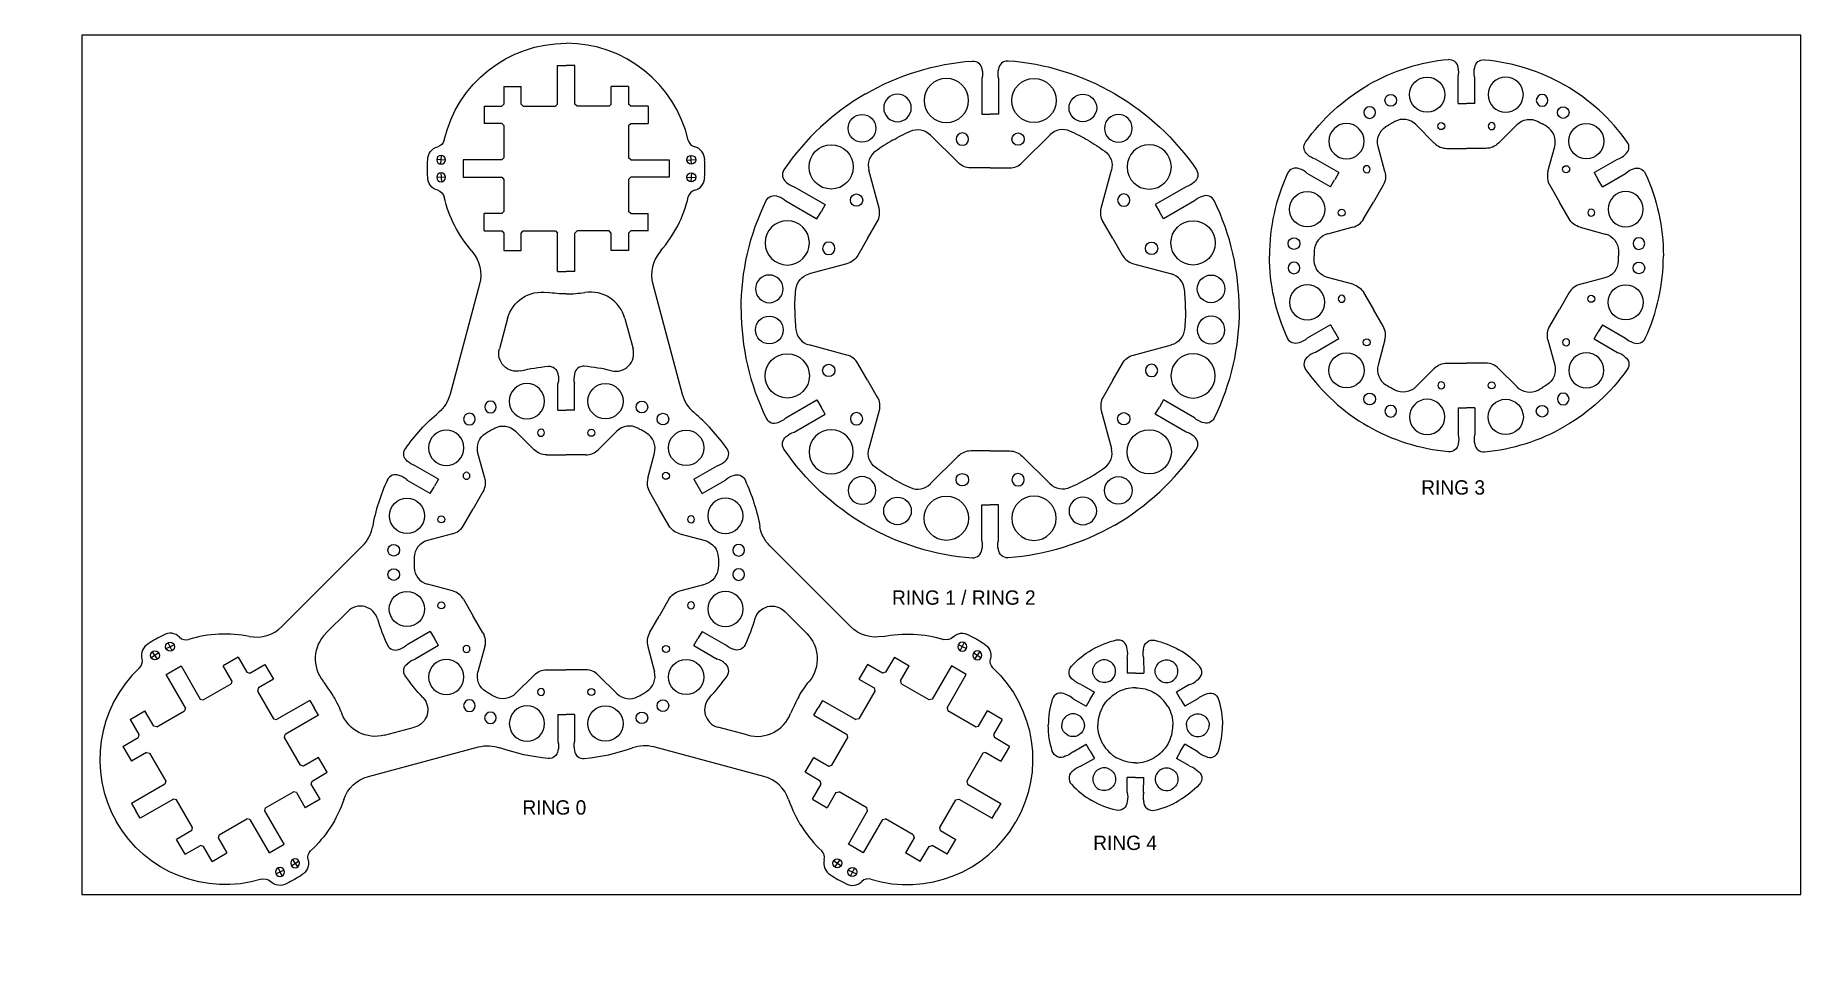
# Model space of a CAD drawing. Header units: inches. Extents: x -122 to 239, y -42 to 133.
# Drawn here: x -39.3 to -14.65, y 105.42 to 118.37 of the extents above; entities that cross this region are included whole.
import ezdxf

# ---------------------------------------------------------------- set-up
doc = ezdxf.new("R2010")
doc.units = ezdxf.units.IN
doc.header["$MEASUREMENT"] = 0

msp = doc.modelspace()

# ---------------------------------------------------------------- texts
at = {"char_height": 0.2, "attachment_point": 1}
for s, insert in [('RING 3', (-19.945, 112.158)), ('RING 1 / RING 2', (-27.334, 110.62)), ('RING 0', (-32.494, 107.689)), ('RING 4', (-24.525, 107.195))]:
    msp.add_mtext_dynamic_manual_height_columns(s, width=8.31086, gutter_width=1, heights=[0], dxfattribs=dict(at, insert=insert))

# ---------------------------------------------------------------- blocks, each defined once
blk = doc.blocks.new('PodFrame')
for p, q in [((-1.162, 1.783), (-1.35, 2.108)), ((-5.56, 1.75), (-5.684, 1.741)), ((-5.618, 1.683), (-5.626, 1.808)), ((-5.44, 1.75), (-5.316, 1.741)), ((-5.382, 1.683), (-5.374, 1.808)), ((-1.162, 1.783), (-1.063, 1.84)), ((-3.887, 1.209), (-2.348, 1.621)), ((-5.62, 0.901), (-5.62, 1.438)), ((-5.62, 1.438), (-5.38, 1.438)), ((-5.38, 1.438), (-5.38, 0.901)), ((-1.175, 1.138), (-1.527, 1.233)), ((-0.985, 1.163), (-0.75, 1.299)), ((-6.37, 1.145), (-6.13, 1.145)), ((-6.37, 1.145), (-6.37, 0.901)), ((-6.13, 0.901), (-6.13, 1.145)), ((-4.87, 0.901), (-4.87, 1.145)), ((-4.63, 1.145), (-4.87, 1.145)), ((-4.63, 1.145), (-4.63, 0.901)), ((-6.645, 0.87), (-6.645, 0.63)), ((-6.645, 0.87), (-6.401, 0.87)), ((-6.37, 0.901), (-6.401, 0.87)), ((-6.099, 0.87), (-6.13, 0.901)), ((-6.099, 0.87), (-5.651, 0.87)), ((-5.62, 0.901), (-5.651, 0.87)), ((-5.38, 0.901), (-5.349, 0.87)), ((-5.349, 0.87), (-4.901, 0.87)), ((-4.87, 0.901), (-4.901, 0.87)), ((-4.63, 0.901), (-4.599, 0.87)), ((-4.599, 0.87), (-4.355, 0.87)), ((-4.355, 0.87), (-4.355, 0.63)), ((-3.405, 0.82), (-2.984, 0.933)), ((-6.401, 0.63), (-6.645, 0.63)), ((-6.401, 0.63), (-6.37, 0.599)), ((-6.37, 0.599), (-6.37, 0.151)), ((-4.599, 0.63), (-4.63, 0.599)), ((-4.63, 0.599), (-4.63, 0.151)), ((-4.355, 0.63), (-4.599, 0.63)), ((-1.573, 0.448), (-1.831, 0.706)), ((-1.5, 0.271), (-1.5, 0)), ((-6.401, 0.12), (-6.938, 0.12)), ((-6.938, 0.12), (-6.938, 0)), ((-6.37, 0.151), (-6.401, 0.12)), ((-4.63, 0.151), (-4.599, 0.12)), ((-4.062, 0.12), (-4.599, 0.12)), ((-4.062, 0.12), (-4.062, 0)), ((-2.125, 0.115), (-2.5, 0.115)), ((-2.125, 0.115), (-2.125, 0))]:
    blk.add_line(p, q)
for centre, radius in [((-5.622, 1.746), 0.0625), ((-5.378, 1.746), 0.0625), ((-1.6, 1.675), 0.246), ((-2.001, 1.351), 0.0813), ((-1.209, 1.392), 0.0488), ((-2.17, 1.057), 0.0813), ((-2.251, 0.549), 0.246), ((-1.81, 0.351), 0.0488)]:
    blk.add_circle(centre, radius)
for centre, radius, start, end in [((0, 0), 2.75, 125.2458, 139.6524), ((-1.515, 2.144), 0.125, 36.4413, 125.2458), ((-1.594, 2.039), 0.254, 15.75, 44.9563), ((-5.924, 1.826), 0.125, 283.0687, 345.0344), ((-5.622, 1.746), 0.188, 90, 165.0344), ((-5.5, 0), 1.937, 86.3869, 93.6131), ((-5.378, 1.746), 0.188, 14.9656, 90), ((-5.076, 1.826), 0.125, 194.9656, 256.9313), ((-2.477, 2.104), 0.5, 285, 319.6524), ((-5.5, 0), 1.75, 103.0687, 180), ((-5.5, 0), 1.75, 48.749, 76.9313), ((-4.016, 1.692), 0.5, 228.749, 285), ((-1.592, 0.991), 0.25, 75, 148.0863), ((-1.654, 0.883), 0.25, 151.9137, 225), ((0, 0), 2.125, 150, 151.9137), ((0, 0), 2.125, 148.0863, 150), ((-1.11, 1.38), 0.25, 255, 300), ((-3.275, 0.337), 0.5, 105, 188.6206), ((-2.919, 0.692), 0.25, 346.6731, 105), ((0, 0), 2.75, 166.6731, 174.7542), ((-5.5, 0), 1.75, 360, 8.6206), ((-2.614, 0.24), 0.125, 174.7542, 263.5587), ((-1.75, 0.271), 0.25, 0, 45), ((-2.563, 0.361), 0.254, 255.0437, 284.25)]:
    blk.add_arc(centre, radius, start, end)
blk = doc.blocks.new('Ring0_New')
at = {"xscale": -1}
for rotation in [59.99999999999994, 299.9999999999999, 180]:
    blk.add_blockref('PodFrame', (0, 0), dxfattribs=dict(at, rotation=rotation))
for rotation in [240, 120.0000000000001]:
    blk.add_blockref('PodFrame', (0, 0), dxfattribs=dict(rotation=rotation))
blk.add_blockref('PodFrame', (0, 0))
blk = doc.blocks.new('Ring_Large_Segment')
for p, q in [((0.677, 0.448), (0.289, 0.836)), ((0.75, 0), (0.75, 0.271)), ((-0.5, 0.115), (0, 0.115)), ((0, 0.115), (0, 0))]:
    blk.add_line(p, q)
for centre, radius in [((-0.087, 1.294), 0.193), ((-0.19, 0.612), 0.309), ((0.349, 0.389), 0.0862)]:
    blk.add_circle(centre, radius)
for centre, radius, start, end in [((2.727, 0), 3.477, 150, 175.8947), ((2.727, 0), 2.727, 150, 155.8825), ((0.466, 1.012), 0.25, 155.8825, 225), ((-0.616, 0.24), 0.125, 175.8947, 265.3055), ((0.5, 0.271), 0.25, 0, 45), ((-0.562, 0.361), 0.254, 255.3705, 284.25)]:
    blk.add_arc(centre, radius, start, end)
blk = doc.blocks.new('RingLarge')
for p, rotation in [((-1.364, 2.362), 300.0000000000001), ((1.364, 2.362), 239.9999999999999), ((2.727, 0), 180), ((-1.364, -2.362), 60.00000000000009), ((1.364, -2.362), 119.9999999999999)]:
    blk.add_blockref('Ring_Large_Segment', p, dxfattribs=dict(rotation=rotation))
at = {"xscale": -1}
for p, rotation in [((1.364, 2.362), 59.99999999999994), ((-1.364, 2.362), 120), ((-2.727, 0), 180), ((1.364, -2.362), 299.9999999999998), ((-1.364, -2.362), 240.0000000000001)]:
    blk.add_blockref('Ring_Large_Segment', p, dxfattribs=dict(at, rotation=rotation))
blk.add_blockref('Ring_Large_Segment', (-2.727, 0))
blk.add_blockref('Ring_Large_Segment', (2.727, 0), dxfattribs=at)
blk = doc.blocks.new('RingMed_Segment')
for p, q in [((0.963, 1.898), (1.15, 2.223)), ((0.398, 1.587), (0.304, 1.939)), ((0.963, 1.898), (1.062, 1.84)), ((0.515, 1.435), (0.75, 1.299))]:
    blk.add_line(p, q)
for centre, radius in [((0.17, 2.408), 0.0813), ((0.65, 2.223), 0.246), ((0.601, 1.743), 0.0488)]:
    blk.add_circle(centre, radius)
for centre, radius, start, end in [((0, 0), 2.75, 65.2458, 90), ((1.099, 2.384), 0.125, 336.4413, 65.2458), ((0.969, 2.4), 0.254, 315.75, 344.9563), ((0, 0), 2.125, 88.0863, 90), ((0.063, 1.874), 0.25, 15, 88.0863), ((0.64, 1.651), 0.25, 195, 240)]:
    blk.add_arc(centre, radius, start, end)
blk = doc.blocks.new('Ring_Med')
at = {"xscale": -1}
blk.add_blockref('RingMed_Segment', (0, 0), dxfattribs=at)
blk.add_blockref('RingMed_Segment', (0, 0))
for rotation in [59.99999999999999, 299.9999999999999, 120, 239.9999999999999, 180]:
    blk.add_blockref('RingMed_Segment', (0, 0), dxfattribs=dict(rotation=rotation))
for xscale, rotation in [(-1, 300.0000000000009), (-1, 60.00000000000082), (-0.9999999999999996, 240.0000000000009), (-0.9999999999999999, 120.0000000000008), (-1, 180)]:
    blk.add_blockref('RingMed_Segment', (0, 0), dxfattribs=dict(xscale=xscale, rotation=rotation))
blk = doc.blocks.new('Ring_Small_Segment')
for p in [(-0.569, 0.756), (-0.364, 0.63)]:
    blk.add_line(p, (-0.464, 0.573))
for centre, radius, start, end in [((0, 0), 1.216, 132.7042, 150), ((-0.74, 0.802), 0.125, 30, 132.7042), ((-0.814, 0.687), 0.254, 15.75, 44.25), ((-0.754, 0.435), 0.159, 330, 150), ((0, 0), 0.524, 120, 150)]:
    blk.add_arc(centre, radius, start, end)
blk = doc.blocks.new('Ring_Small')
at = {"xscale": -1}
for rotation in [60.00000000000035, 120.0000000000004, 300.0000000000003, 180, 240.0000000000003]:
    blk.add_blockref('Ring_Small_Segment', (0, 0), dxfattribs=dict(at, rotation=rotation))
for rotation in [299.9999999999999, 240, 60.00000000000002, 120.0000000000001, 180]:
    blk.add_blockref('Ring_Small_Segment', (0, 0), dxfattribs=dict(rotation=rotation))
blk.add_blockref('Ring_Small_Segment', (0, 0))
blk.add_blockref('Ring_Small_Segment', (0, 0), dxfattribs=at)

# ---------------------------------------------------------------- linework, layer by layer
msp.add_lwpolyline([(-38.646, 106.372), (-14.646, 106.372), (-14.646, 118.372), (-38.646, 118.372)], close=True)

# ---------------------------------------------------------------- block references
for name, p, rotation in [('Ring0_New', (-31.883, 111.011), 270), ('Ring_Med', (-19.313, 115.293), 270), ('RingLarge', (-25.963, 114.544), 270), ('Ring_Small', (-23.935, 108.737), 90)]:
    msp.add_blockref(name, p, dxfattribs=dict(rotation=rotation))

msp.set_redraw_order([(e.dxf.handle, doc.entitydb.next_handle()) for e in msp.query("TEXT MTEXT ATTDEF DIMENSION ARC_DIMENSION")])  # texts and dimensions are drawn at this point

doc.saveas('drawing.dxf')
